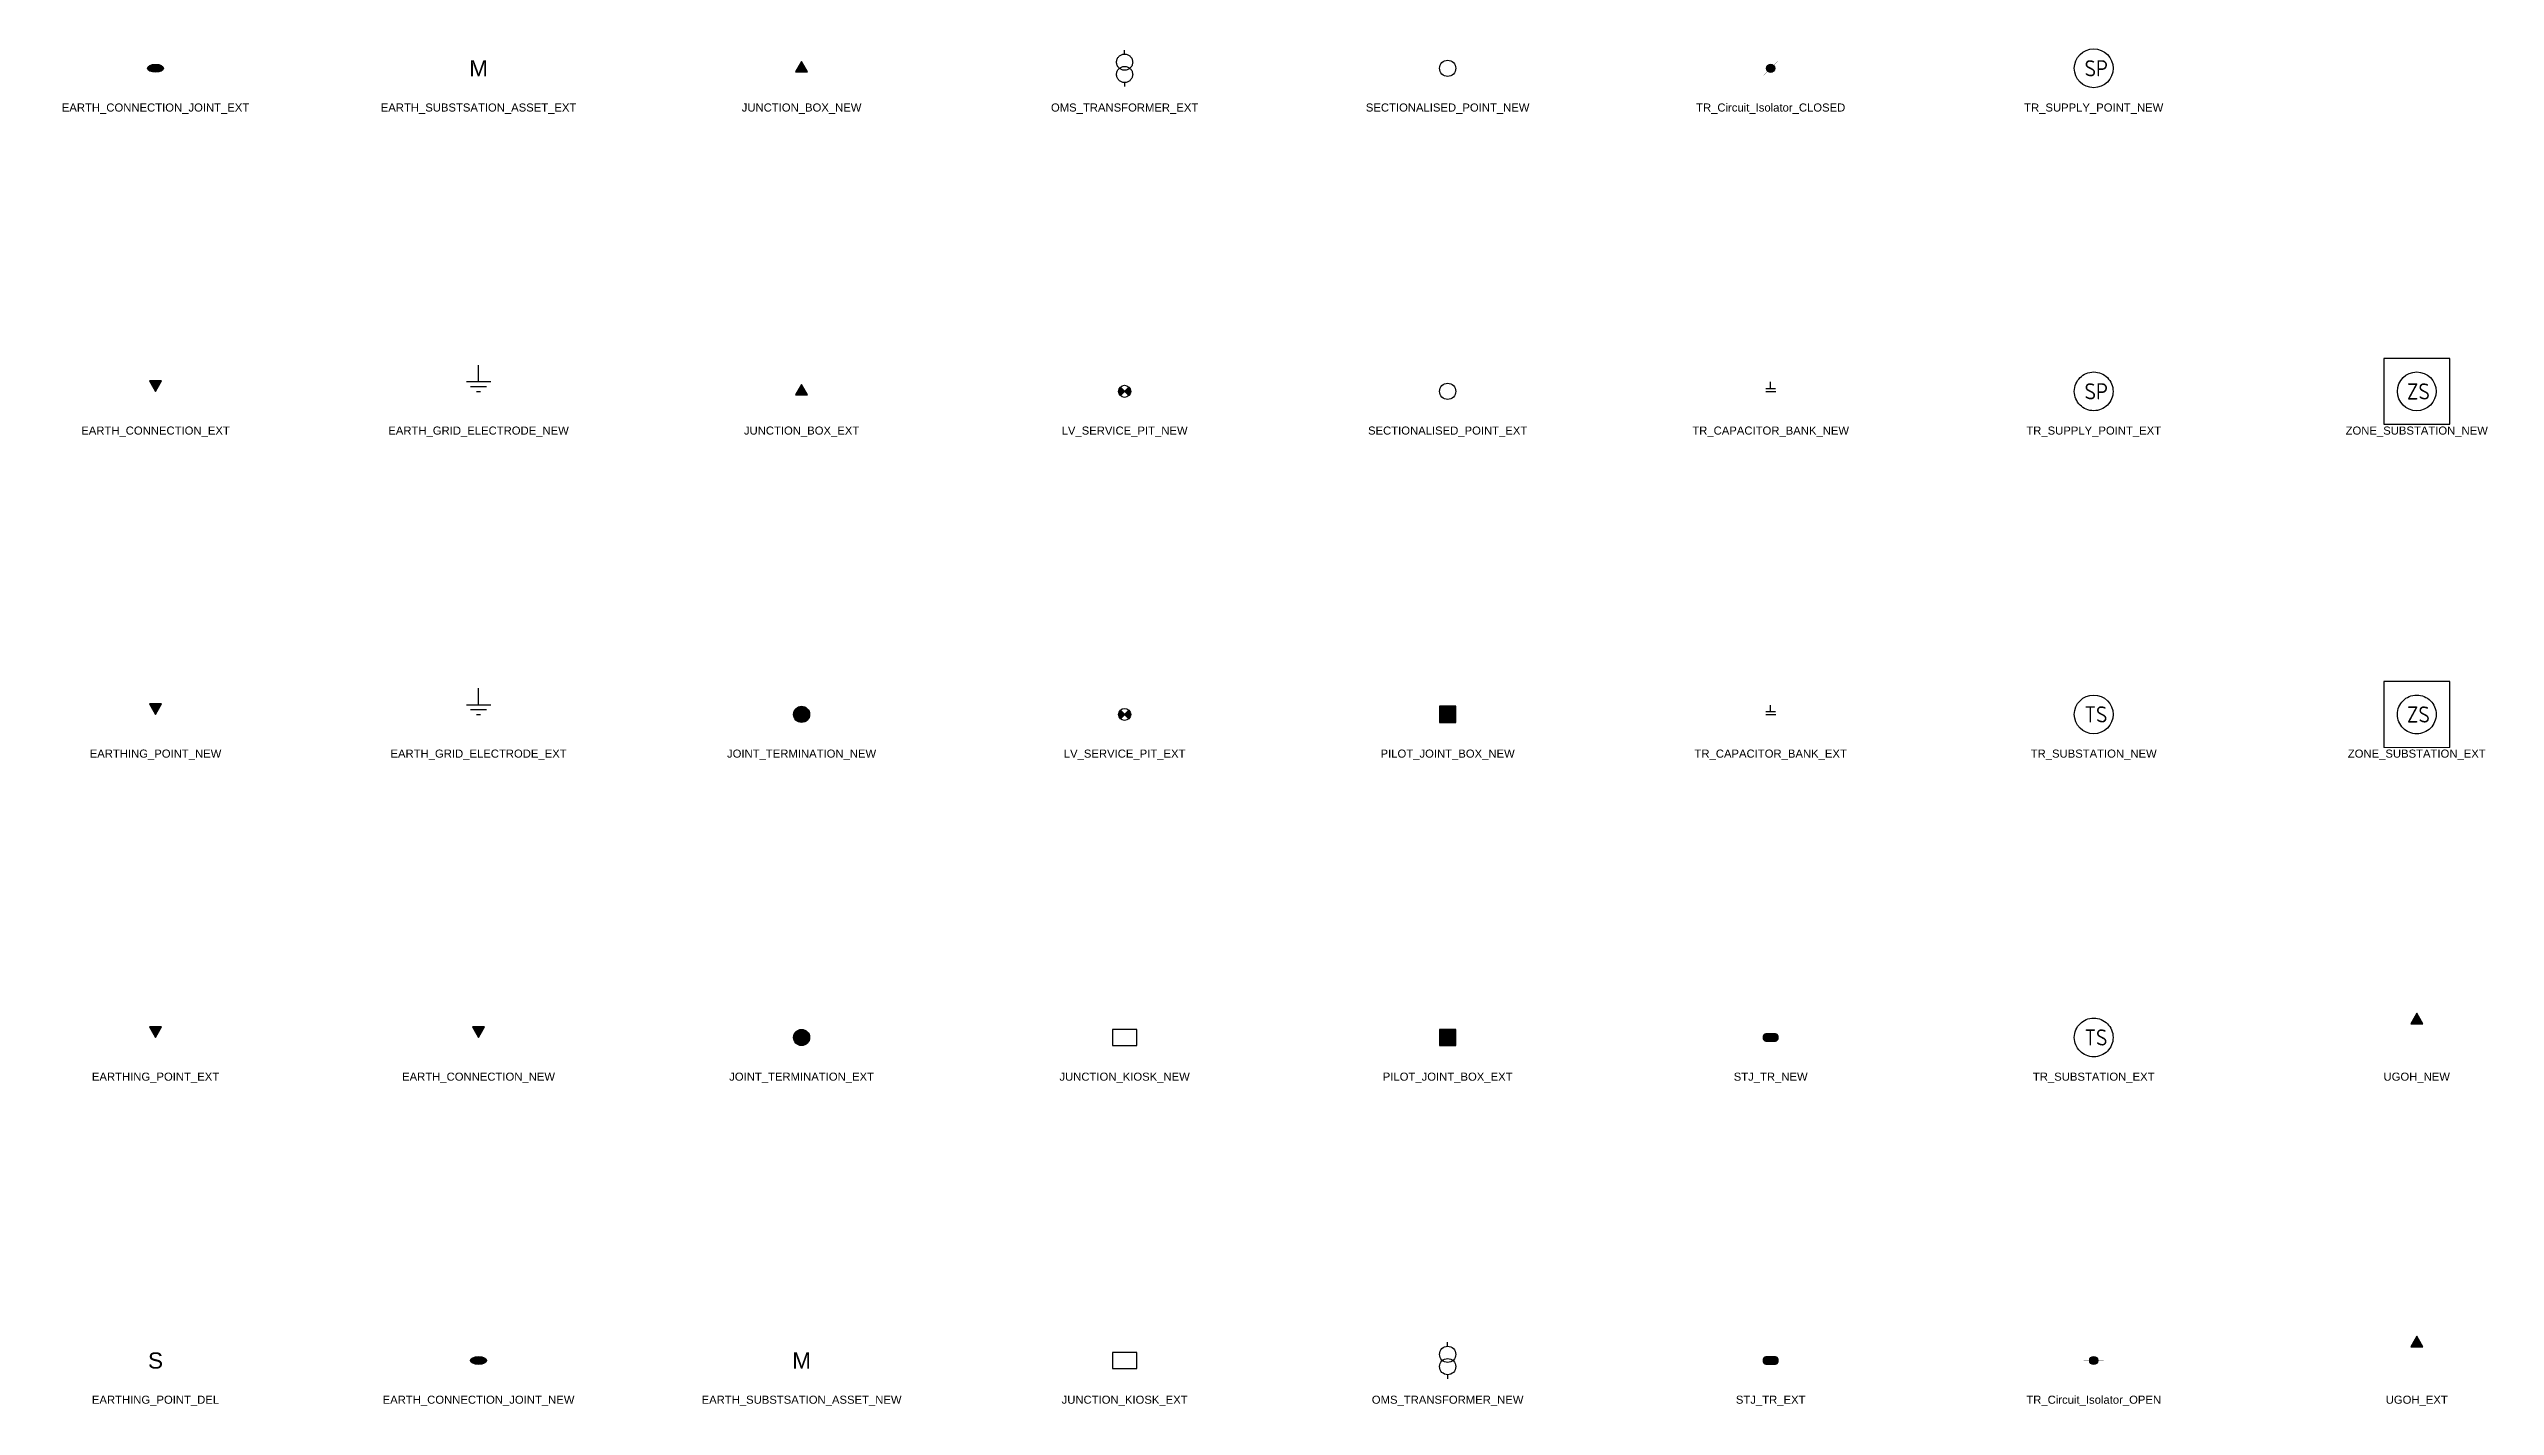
# Model space of a CAD drawing. Header units: metres. Extents: x -13 to 290, y -6 to 162.
import ezdxf
from ezdxf.enums import TextEntityAlignment as Align

# ---------------------------------------------------------------- set-up
doc = ezdxf.new("R2010")
doc.units = ezdxf.units.M
doc.linetypes.add('DASHEDX2', pattern=[38.1, 25.4, -12.7])
doc.layers.get('0').update_dxf_attribs({"color": 6})
doc.layers.add('Equip_TR_EXT', color=7, linetype='Continuous')
doc.layers.add('Equip_TR_NEW', color=2, linetype='Continuous')
doc.styles.add('ARIAL', font='ARIAL.TTF', dxfattribs={"height": 2})
doc.styles.add('COLUMN_LABEL', font='ARIAL.TTF', dxfattribs={"height": 2.5})
doc.styles.add('iecISOCP', font='isocp.shx')
doc.styles.get("Standard").update_dxf_attribs({"font": 'ARIAL.TTF'})
doc.styles.add('TOWER_LABEL', font='ARIAL.TTF', dxfattribs={"height": 2.5})

msp = doc.modelspace()

# ---------------------------------------------------------------- texts
at = {"insert": (0, -5), "char_height": 1, "width": 18, "attachment_point": 5, "bg_fill": 3, "box_fill_scale": 1.2, "bg_fill_color": 256, "bg_fill_transparency": 0}
msp.add_mtext('EARTHING_POINT_DEL', dxfattribs=at)
at = {"layer": 'Equip_TR_EXT', "char_height": 1, "attachment_point": 5, "bg_fill": 3, "box_fill_scale": 1.2, "bg_fill_color": 256, "bg_fill_transparency": 0}
for s, insert, width in [('EARTH_CONNECTION_JOINT_EXT', (0, 155), 26), ('EARTH_SUBSTSATION_ASSET_EXT', (40, 155), 27), ('OMS_TRANSFORMER_EXT', (120, 155), 19), ('EARTH_CONNECTION_EXT', (0, 115), 20), ('JUNCTION_BOX_EXT', (80, 115), 16), ('SECTIONALISED_POINT_EXT', (160, 115), 23), ('TR_SUPPLY_POINT_EXT', (240, 115), 19), ('EARTH_GRID_ELECTRODE_EXT', (40, 75), 24), ('LV_SERVICE_PIT_EXT', (120, 75), 18), ('TR_CAPACITOR_BANK_EXT', (200, 75), 21), ('EARTHING_POINT_EXT', (0, 35), 18), ('JOINT_TERMINATION_EXT', (80, 35), 21), ('PILOT_JOINT_BOX_EXT', (160, 35), 19), ('TR_SUBSTATION_EXT', (240, 35), 17), ('JUNCTION_KIOSK_EXT', (120, -5), 18), ('STJ_TR_EXT', (200, -5), 10), ('UGOH_EXT', (280, -5), 8)]:
    msp.add_mtext(s, dxfattribs=dict(at, insert=insert, width=width))
at = {"layer": 'Equip_TR_NEW', "char_height": 1, "attachment_point": 5, "bg_fill": 3, "box_fill_scale": 1.2, "bg_fill_color": 256, "bg_fill_transparency": 0}
for s, insert, width in [('JUNCTION_BOX_NEW', (80, 155), 16), ('SECTIONALISED_POINT_NEW', (160, 155), 23), ('TR_Circuit_Isolator_CLOSED', (200, 155), 26), ('TR_SUPPLY_POINT_NEW', (240, 155), 19), ('EARTH_GRID_ELECTRODE_NEW', (40, 115), 24), ('LV_SERVICE_PIT_NEW', (120, 115), 18), ('TR_CAPACITOR_BANK_NEW', (200, 115), 21), ('EARTHING_POINT_NEW', (0, 75), 18), ('JOINT_TERMINATION_NEW', (80, 75), 21), ('PILOT_JOINT_BOX_NEW', (160, 75), 19), ('TR_SUBSTATION_NEW', (240, 75), 17), ('EARTH_CONNECTION_NEW', (40, 35), 20), ('JUNCTION_KIOSK_NEW', (120, 35), 18), ('STJ_TR_NEW', (200, 35), 10), ('UGOH_NEW', (280, 35), 8), ('EARTH_CONNECTION_JOINT_NEW', (40, -5), 26), ('EARTH_SUBSTSATION_ASSET_NEW', (80, -5), 27), ('OMS_TRANSFORMER_NEW', (160, -5), 19), ('TR_Circuit_Isolator_OPEN', (240, -5), 24)]:
    msp.add_mtext(s, dxfattribs=dict(at, insert=insert, width=width))

# ---------------------------------------------------------------- blocks, each defined once
blk = doc.blocks.new('EARTHING_POINT_DEL')
at = {"style": 'ARIAL'}
blk.add_text('S', height=2, dxfattribs=at).set_placement((0, 0), align=Align.MIDDLE_CENTER)
for tag, flags, p in [('CONNECTION_TYPE', 9, (1.5, 0)), ('TYPE_DESCRIPTION', 9, (1.5, -0.2)), ('TYPE_INFORMATION', 9, (1.5, -0.4)), ('OWNED_BY', 9, (1.5, -1)), ('OPERATED_BY', 9, (1.5, -1.2)), ('ORIENTATION', 9, (1.5, -1.6)), ('STATE', 9, (1.5, -1.8)), ('Z', 1, (1.5, -2)), ('EARTH_TYPE', 9, (1.5, -0.6)), ('FEEDER_NUMBER', 9, (1.5, -0.8)), ('MAINTAINED_BY', 9, (1.5, -1.4))]:
    blk.add_attdef(tag, text='', height=0.2, dxfattribs=dict(flags=flags)).set_placement(p, align=Align.MIDDLE_LEFT)
blk = doc.blocks.new('EARTHING_POINT_EXT')
blk.add_hatch(color=256).paths.add_polyline_path([(-0.75, 1.3), (0, 0), (0.75, 1.3)])
blk.add_lwpolyline([(-0.75, 1.3), (0, 0), (0.75, 1.3)], close=True)
for tag, flags, p in [('CONNECTION_TYPE', 9, (1.5, 0)), ('TYPE_DESCRIPTION', 9, (1.5, -0.2)), ('TYPE_INFORMATION', 9, (1.5, -0.4)), ('OWNED_BY', 9, (1.5, -1)), ('OPERATED_BY', 9, (1.5, -1.2)), ('ORIENTATION', 9, (1.5, -1.6)), ('STATE', 9, (1.5, -1.8)), ('Z', 1, (1.5, -2)), ('EARTH_TYPE', 9, (1.5, -0.6)), ('FEEDER_NUMBER', 9, (1.5, -0.8)), ('MAINTAINED_BY', 9, (1.5, -1.4))]:
    blk.add_attdef(tag, text='', height=0.2, dxfattribs=dict(flags=flags)).set_placement(p, align=Align.MIDDLE_LEFT)
blk = doc.blocks.new('EARTHING_POINT_NEW')
blk.add_hatch(color=256).paths.add_polyline_path([(-0.75, 1.3), (0, 0), (0.75, 1.3)])
blk.add_lwpolyline([(-0.75, 1.3), (0, 0), (0.75, 1.3)], close=True)
for tag, flags, p in [('CONNECTION_TYPE', 9, (1.5, 0)), ('TYPE_DESCRIPTION', 9, (1.5, -0.2)), ('TYPE_INFORMATION', 9, (1.5, -0.4)), ('OWNED_BY', 9, (1.5, -1)), ('OPERATED_BY', 9, (1.5, -1.2)), ('ORIENTATION', 9, (1.5, -1.6)), ('STATE', 9, (1.5, -1.8)), ('Z', 1, (1.5, -2)), ('EARTH_TYPE', 9, (1.5, -0.6)), ('FEEDER_NUMBER', 9, (1.5, -0.8)), ('MAINTAINED_BY', 9, (1.5, -1.4))]:
    blk.add_attdef(tag, text='', height=0.2, dxfattribs=dict(flags=flags)).set_placement(p, align=Align.MIDDLE_LEFT)
blk = doc.blocks.new('EARTH_CONNECTION_EXT')
blk.add_hatch(color=256).paths.add_polyline_path([(-0.75, 1.3), (0, 0), (0.75, 1.3)])
blk.add_lwpolyline([(-0.75, 1.3), (0, 0), (0.75, 1.3)], close=True)
for tag, flags, p in [('CONNECTION_TYPE', 9, (1.5, 0)), ('OWNED_BY', 9, (1.5, -0.4)), ('OPERATED_BY', 9, (1.5, -0.6)), ('ORIENTATION', 9, (1.5, -1)), ('STATE', 9, (1.5, -1.2)), ('Z', 1, (1.5, -1.6)), ('FEEDER_NUMBER', 9, (1.5, -0.2)), ('MAINTAINED_BY', 9, (1.5, -0.8)), ('EARTH_TYPE', 9, (1.5, -1.4))]:
    blk.add_attdef(tag, text='', height=0.2, dxfattribs=dict(flags=flags)).set_placement(p, align=Align.MIDDLE_LEFT)
blk = doc.blocks.new('EARTH_CONNECTION_JOINT_EXT')
h = blk.add_hatch(color=256)
edge = h.paths.add_edge_path()
edge.add_ellipse((0, 0), major_axis=(-1, 0), ratio=0.491967, start_angle=0, end_angle=360)
blk.add_ellipse((0, 0), major_axis=(-1, 0), ratio=0.491967)
for tag, flags, p in [('CONNECTION_TYPE', 9, (1.5, 0)), ('OWNED_BY', 9, (1.5, -0.4)), ('OPERATED_BY', 9, (1.5, -0.6)), ('ORIENTATION', 9, (1.5, -1)), ('STATE', 9, (1.5, -1.2)), ('Z', 1, (1.5, -1.6)), ('FEEDER_NUMBER', 9, (1.5, -0.2)), ('MAINTAINED_BY', 9, (1.5, -0.8)), ('EARTH_TYPE', 9, (1.5, -1.4))]:
    blk.add_attdef(tag, text='', height=0.2, dxfattribs=dict(flags=flags)).set_placement(p, align=Align.MIDDLE_LEFT)
blk = doc.blocks.new('EARTH_CONNECTION_JOINT_NEW')
h = blk.add_hatch(color=256)
edge = h.paths.add_edge_path()
edge.add_ellipse((0, 0), major_axis=(-1, 0), ratio=0.491967, start_angle=0, end_angle=360)
blk.add_ellipse((0, 0), major_axis=(-1, 0), ratio=0.491967)
at = {"flags": 9}
for tag, p in [('ORIENTATION', (0.93, 0.83)), ('CONNECTION_TYPE', (0.93, 0.39)), ('OWNED_BY', (0.93, -0.03)), ('EARTH_TYPE', (0.93, 0.6)), ('FEEDER_NUMBER', (0.93, 0.17)), ('OPERATED_BY', (0.93, -0.23)), ('STATE', (0.93, -0.63)), ('MAINTAINED_BY', (0.93, -0.43))]:
    blk.add_attdef(tag, text='', height=0.2, dxfattribs=at).set_placement(p, align=Align.MIDDLE_LEFT)
at = {"flags": 1}
blk.add_attdef('Z', (0.94, -0.94), '', height=0.2, dxfattribs=at)
blk = doc.blocks.new('EARTH_CONNECTION_NEW')
blk.add_hatch(color=256).paths.add_polyline_path([(-0.75, 1.3), (0, 0), (0.75, 1.3)])
blk.add_lwpolyline([(-0.75, 1.3), (0, 0), (0.75, 1.3)], close=True)
at = {"flags": 9}
for tag, p in [('ORIENTATION', (0.93, 0.83)), ('CONNECTION_TYPE', (0.93, 0.39)), ('OWNED_BY', (0.93, -0.03)), ('EARTH_TYPE', (0.93, 0.6)), ('FEEDER_NUMBER', (0.93, 0.17)), ('OPERATED_BY', (0.93, -0.23)), ('STATE', (0.93, -0.63)), ('MAINTAINED_BY', (0.93, -0.43))]:
    blk.add_attdef(tag, text='', height=0.2, dxfattribs=at).set_placement(p, align=Align.MIDDLE_LEFT)
at = {"flags": 1}
blk.add_attdef('Z', (0.93, -0.95), '', height=0.2, dxfattribs=at)
blk = doc.blocks.new('EARTH_GRID_ELECTRODE_EXT')
for p, q in [((0, 1.2), (0, 3.24)), ((-1.5, 1.2), (1.5, 1.2)), ((-1, 0.6), (1, 0.6)), ((-0.25, 0), (0.25, 0))]:
    blk.add_line(p, q)
for tag, flags, p in [('CONNECTION_TYPE', 9, (1.5, 0)), ('OWNED_BY', 9, (1.5, -0.4)), ('OPERATED_BY', 9, (1.5, -0.6)), ('ORIENTATION', 9, (1.5, -1)), ('STATE', 9, (1.5, -1.2)), ('Z', 1, (1.5, -1.6)), ('FEEDER_NUMBER', 9, (1.5, -0.2)), ('MAINTAINED_BY', 9, (1.5, -0.8)), ('EARTH_TYPE', 9, (1.5, -1.4))]:
    blk.add_attdef(tag, text='', height=0.2, dxfattribs=dict(flags=flags)).set_placement(p, align=Align.MIDDLE_LEFT)
blk = doc.blocks.new('EARTH_GRID_ELECTRODE_NEW')
for p, q in [((0, 1.2), (0, 3.24)), ((-1.5, 1.2), (1.5, 1.2)), ((-1, 0.6), (1, 0.6)), ((-0.25, 0), (0.25, 0))]:
    blk.add_line(p, q)
at = {"flags": 9}
for tag, p in [('ORIENTATION', (0.93, 0.83)), ('CONNECTION_TYPE', (0.93, 0.39)), ('OWNED_BY', (0.93, -0.03)), ('EARTH_TYPE', (0.93, 0.6)), ('FEEDER_NUMBER', (0.93, 0.17)), ('OPERATED_BY', (0.93, -0.23)), ('STATE', (0.93, -0.63)), ('MAINTAINED_BY', (0.93, -0.43))]:
    blk.add_attdef(tag, text='', height=0.2, dxfattribs=at).set_placement(p, align=Align.MIDDLE_LEFT)
at = {"flags": 1}
blk.add_attdef('Z', (0.93, -0.94), '', height=0.2, dxfattribs=at)
blk = doc.blocks.new('EARTH_SUBSTSATION_ASSET_EXT')
at = {"style": 'ARIAL'}
blk.add_text('M', height=2, dxfattribs=at).set_placement((0, 0), align=Align.MIDDLE_CENTER)
for tag, flags, p in [('CONNECTION_TYPE', 9, (1.5, 0)), ('OWNED_BY', 9, (1.5, -0.4)), ('OPERATED_BY', 9, (1.5, -0.6)), ('ORIENTATION', 9, (1.5, -1)), ('STATE', 9, (1.5, -1.2)), ('Z', 1, (1.5, -1.6)), ('FEEDER_NUMBER', 9, (1.5, -0.2)), ('MAINTAINED_BY', 9, (1.5, -0.8)), ('EARTH_TYPE', 9, (1.5, -1.4))]:
    blk.add_attdef(tag, text='', height=0.2, dxfattribs=dict(flags=flags)).set_placement(p, align=Align.MIDDLE_LEFT)
blk = doc.blocks.new('EARTH_SUBSTSATION_ASSET_NEW')
at = {"style": 'ARIAL'}
blk.add_text('M', height=2, dxfattribs=at).set_placement((0, 0), align=Align.MIDDLE_CENTER)
at = {"flags": 1}
blk.add_attdef('Z', (0, 0), '', height=0.2, dxfattribs=at)
at = {"flags": 9}
for tag, p in [('ORIENTATION', (0.93, 0.83)), ('CONNECTION_TYPE', (0.93, 0.39)), ('OWNED_BY', (0.93, -0.03)), ('EARTH_TYPE', (0.93, 0.6)), ('FEEDER_NUMBER', (0.93, 0.17)), ('OPERATED_BY', (0.93, -0.23)), ('STATE', (0.93, -0.63)), ('MAINTAINED_BY', (0.93, -0.43))]:
    blk.add_attdef(tag, text='', height=0.2, dxfattribs=at).set_placement(p, align=Align.MIDDLE_LEFT)
blk = doc.blocks.new('JOINT_TERMINATION_EXT')
h = blk.add_hatch(color=256)
edge = h.paths.add_edge_path()
edge.add_arc((0, 0), 1, 0, 360)
blk.add_circle((0, 0), 1)
for tag, flags, p in [('CONNECTION_TYPE', 9, (1.5, 0)), ('TYPE_DESCRIPTION', 9, (1.5, -0.2)), ('TYPE_INFORMATION', 9, (1.5, -0.4)), ('OWNED_BY', 9, (1.5, -0.8)), ('OPERATED_BY', 9, (1.5, -1)), ('ORIENTATION', 9, (1.5, -1.4)), ('STATE', 9, (1.5, -1.6)), ('Z', 1, (1.5, -1.8)), ('FEEDER_NUMBER', 9, (1.5, -0.6)), ('MAINTAINED_BY', 9, (1.5, -1.2))]:
    blk.add_attdef(tag, text='', height=0.2, dxfattribs=dict(flags=flags)).set_placement(p, align=Align.MIDDLE_LEFT)
blk = doc.blocks.new('JOINT_TERMINATION_NEW')
h = blk.add_hatch(color=256)
edge = h.paths.add_edge_path()
edge.add_arc((0, 0), 1, 0, 360)
blk.add_circle((0, 0), 1)
at = {"flags": 9}
for tag, p in [('TYPE_DESCRIPTION', (0.93, 0.68)), ('TYPE_INFORMATION', (0.93, 0.46)), ('CONNECTION_TYPE', (0.93, 0.88)), ('OWNED_BY', (0.93, 0.07)), ('FEEDER_NUMBER', (0.93, 0.27)), ('OPERATED_BY', (0.93, -0.13)), ('ORIENTATION', (0.93, -0.56)), ('STATE', (0.93, -0.77)), ('MAINTAINED_BY', (0.93, -0.33))]:
    blk.add_attdef(tag, text='', height=0.2, dxfattribs=at).set_placement(p, align=Align.MIDDLE_LEFT)
at = {"flags": 1}
blk.add_attdef('Z', (0.96, -1.08), '', height=0.2, dxfattribs=at)
blk = doc.blocks.new('JUNCTION_BOX_EXT')
blk.add_hatch(color=256).paths.add_polyline_path([(0.75, -0.45), (0, 0.85), (-0.75, -0.45)])
blk.add_lwpolyline([(0.75, -0.45), (0, 0.85), (-0.75, -0.45)], close=True)
for tag, flags, p in [('CONNECTION_TYPE', 9, (1.5, 0)), ('TYPE_DESCRIPTION', 9, (1.5, -0.2)), ('TYPE_INFORMATION', 9, (1.5, -0.4)), ('OWNED_BY', 9, (1.5, -0.8)), ('OPERATED_BY', 9, (1.5, -1)), ('ORIENTATION', 9, (1.5, -1.4)), ('STATE', 9, (1.5, -1.6)), ('Z', 1, (1.5, -1.8)), ('FEEDER_NUMBER', 9, (1.5, -0.6)), ('MAINTAINED_BY', 9, (1.5, -1.2))]:
    blk.add_attdef(tag, text='', height=0.2, dxfattribs=dict(flags=flags)).set_placement(p, align=Align.MIDDLE_LEFT)
blk = doc.blocks.new('JUNCTION_BOX_NEW')
blk.add_hatch(color=256).paths.add_polyline_path([(0.75, -0.45), (0, 0.85), (-0.75, -0.45)])
blk.add_lwpolyline([(0.75, -0.45), (0, 0.85), (-0.75, -0.45)], close=True)
at = {"flags": 9}
for tag, p in [('TYPE_DESCRIPTION', (0.93, 0.68)), ('TYPE_INFORMATION', (0.93, 0.46)), ('CONNECTION_TYPE', (0.93, 0.88)), ('OWNED_BY', (0.93, 0.07)), ('FEEDER_NUMBER', (0.93, 0.27)), ('OPERATED_BY', (0.93, -0.13)), ('ORIENTATION', (0.93, -0.56)), ('STATE', (0.93, -0.77)), ('MAINTAINED_BY', (0.93, -0.33))]:
    blk.add_attdef(tag, text='', height=0.2, dxfattribs=at).set_placement(p, align=Align.MIDDLE_LEFT)
at = {"flags": 1}
blk.add_attdef('Z', (0.93, -1.09), '', height=0.2, dxfattribs=at)
blk = doc.blocks.new('JUNCTION_KIOSK_EXT')
blk.add_lwpolyline([(-1.5, -1), (1.5, -1), (1.5, 1), (-1.5, 1)], close=True)
for tag, flags, p in [('CONNECTION_TYPE', 9, (1.5, 0)), ('TYPE_DESCRIPTION', 9, (1.5, -0.2)), ('TYPE_INFORMATION', 9, (1.5, -0.4)), ('OWNED_BY', 9, (1.5, -0.8)), ('OPERATED_BY', 9, (1.5, -1)), ('ORIENTATION', 9, (1.5, -1.4)), ('STATE', 9, (1.5, -1.6)), ('Z', 1, (1.5, -1.8)), ('FEEDER_NUMBER', 9, (1.5, -0.6)), ('MAINTAINED_BY', 9, (1.5, -1.2))]:
    blk.add_attdef(tag, text='', height=0.2, dxfattribs=dict(flags=flags)).set_placement(p, align=Align.MIDDLE_LEFT)
blk = doc.blocks.new('JUNCTION_KIOSK_NEW')
blk.add_lwpolyline([(-1.5, -1), (1.5, -1), (1.5, 1), (-1.5, 1)], close=True)
at = {"flags": 9}
for tag, p in [('TYPE_DESCRIPTION', (0.93, 0.68)), ('TYPE_INFORMATION', (0.93, 0.46)), ('CONNECTION_TYPE', (0.93, 0.88)), ('OWNED_BY', (0.93, 0.07)), ('FEEDER_NUMBER', (0.93, 0.27)), ('OPERATED_BY', (0.93, -0.13)), ('ORIENTATION', (0.93, -0.56)), ('STATE', (0.93, -0.77)), ('MAINTAINED_BY', (0.93, -0.33))]:
    blk.add_attdef(tag, text='', height=0.2, dxfattribs=at).set_placement(p, align=Align.MIDDLE_LEFT)
at = {"flags": 1}
blk.add_attdef('Z', (0.93, -1.07), '', height=0.2, dxfattribs=at)
blk = doc.blocks.new('LV_SERVICE_PIT_EXT')
h = blk.add_hatch(color=256)
h.paths.add_polyline_path([(0.53, -0.53, 0.198912), (0.75, 0, 0.198912), (0.53, 0.53), (0, 0)])
h.paths.add_polyline_path([(0, 0), (-0.53, 0.53, 0.198912), (-0.75, 0, 0.198912), (-0.53, -0.53)])
for p, q in [((-0.53, -0.53), (0.53, 0.53)), ((-0.53, 0.53), (0.53, -0.53))]:
    blk.add_line(p, q)
blk.add_circle((0, 0), 0.75)
for tag, p, flags in [('Z', (0, 0), 1), ('TYPE', (0, -1.87), 9)]:
    blk.add_attdef(tag, p, '', height=0.2, dxfattribs=dict(flags=flags))
for tag, flags, p in [('ASSET_NUMBER', 8, (0, -0.71)), ('STATE', 9, (0, -0.13)), ('OWNED_BY', 9, (0, -1.16)), ('OPERATED_BY', 9, (0, -1.36)), ('USAGE', 9, (0, -0.33)), ('EQUIPMENT_NUMBER', 9, (0, -0.95)), ('MAINTAINED_BY', 9, (0, -1.58))]:
    blk.add_attdef(tag, text='', height=0.2, dxfattribs=dict(flags=flags)).set_placement(p, align=Align.MIDDLE_LEFT)
at = {"style": 'TOWER_LABEL', "flags": 9}
blk.add_attdef('STREET_CODE', text='', height=0.2, dxfattribs=at).set_placement((0, -0.53), align=Align.MIDDLE_LEFT)
blk = doc.blocks.new('LV_SERVICE_PIT_NEW')
h = blk.add_hatch(color=256)
h.paths.add_polyline_path([(0.53, -0.53, 0.198912), (0.75, 0, 0.198912), (0.53, 0.53), (0, 0)])
h.paths.add_polyline_path([(0, 0), (-0.53, 0.53, 0.198912), (-0.75, 0, 0.198912), (-0.53, -0.53)])
for p, q in [((-0.53, -0.53), (0.53, 0.53)), ((-0.53, 0.53), (0.53, -0.53))]:
    blk.add_line(p, q)
blk.add_circle((0, 0), 0.75)
for tag, flags, p in [('STATE', 9, (1.5, 0)), ('ASSET_NUMBER', 9, (1.5, -0.6)), ('STREET_CODE', 9, (1.5, -0.4)), ('OWNED_BY', 9, (1.5, -1)), ('OPERATED_BY', 9, (1.5, -1.2)), ('TYPE', 9, (1.5, -1.6)), ('Z', 1, (1.5, -1.8)), ('USAGE', 9, (1.5, -0.2)), ('EQUIPMENT_NUMBER', 9, (1.5, -0.8)), ('MAINTAINED_BY', 9, (1.5, -1.4))]:
    blk.add_attdef(tag, text='', height=0.2, dxfattribs=dict(flags=flags)).set_placement(p, align=Align.MIDDLE_LEFT)
blk = doc.blocks.new('OMS_TRANSFORMER_EXT')
for p, q in [((0, 1.76), (0, 2.26)), ((0, -1.76), (0, -2.26))]:
    blk.add_line(p, q)
at = {"linetype": 'DASHEDX2'}
for centre in [(0, 0.76), (0, -0.76)]:
    blk.add_circle(centre, 1, dxfattribs=at)
for tag, flags, p in [('STATE', 9, (1.5, 0)), ('ASSET_NUMBER', 9, (1.5, -0.6)), ('STREET_CODE', 9, (1.5, -0.4)), ('OWNED_BY', 9, (1.5, -0.8)), ('OPERATED_BY', 9, (1.5, -1)), ('ORIENTATION', 9, (1.5, -1.4)), ('OPERATING_VOLTAGE', 9, (1.5, -1.6)), ('CONSTRUCTED_VOLTAGE', 9, (1.5, -1.8)), ('TRANSFORMER_TYPE', 9, (1.5, -2.2)), ('SECONDARY_VOLTAGE', 9, (1.5, -2.4)), ('Z', 1, (1.5, -2.6)), ('USAGE', 9, (1.5, -0.2)), ('MAINTAINED_BY', 9, (1.5, -1.2)), ('NO_PHASES', 9, (1.5, -2))]:
    blk.add_attdef(tag, text='', height=0.2, dxfattribs=dict(flags=flags)).set_placement(p, align=Align.MIDDLE_LEFT)
blk = doc.blocks.new('OMS_TRANSFORMER_NEW')
for p, q in [((0, 1.76), (0, 2.26)), ((0, -1.76), (0, -2.26))]:
    blk.add_line(p, q)
for centre in [(0, 0.76), (0, -0.76)]:
    blk.add_circle(centre, 1)
for tag, flags, p in [('STATE', 9, (1.5, 0)), ('ASSET_NUMBER', 9, (1.5, -0.6)), ('STREET_CODE', 9, (1.5, -0.4)), ('OWNED_BY', 9, (1.5, -0.8)), ('OPERATED_BY', 9, (1.5, -1)), ('ORIENTATION', 9, (1.5, -1.4)), ('OPERATING_VOLTAGE', 9, (1.5, -1.6)), ('CONSTRUCTED_VOLTAGE', 9, (1.5, -1.8)), ('TRANSFORMER_TYPE', 9, (1.5, -2.2)), ('SECONDARY_VOLTAGE', 9, (1.5, -2.4)), ('Z', 1, (1.5, -2.6)), ('USAGE', 9, (1.5, -0.2)), ('MAINTAINED_BY', 9, (1.5, -1.2)), ('NO_PHASES', 9, (1.5, -2))]:
    blk.add_attdef(tag, text='', height=0.2, dxfattribs=dict(flags=flags)).set_placement(p, align=Align.MIDDLE_LEFT)
blk = doc.blocks.new('PILOT_JOINT_BOX_EXT')
blk.add_hatch(color=256).paths.add_polyline_path([(-1, -1), (1, -1), (1, 1), (-1, 1)])
blk.add_lwpolyline([(-1, -1), (1, -1), (1, 1), (-1, 1)], close=True)
for tag, flags, p in [('CONNECTION_TYPE', 9, (1.5, 0)), ('TYPE_DESCRIPTION', 9, (1.5, -0.2)), ('TYPE_INFORMATION', 9, (1.5, -0.4)), ('OWNED_BY', 9, (1.5, -0.8)), ('OPERATED_BY', 9, (1.5, -1)), ('ORIENTATION', 9, (1.5, -1.4)), ('STATE', 9, (1.5, -1.6)), ('Z', 1, (1.5, -1.8)), ('FEEDER_NUMBER', 9, (1.5, -0.6)), ('MAINTAINED_BY', 9, (1.5, -1.2))]:
    blk.add_attdef(tag, text='', height=0.2, dxfattribs=dict(flags=flags)).set_placement(p, align=Align.MIDDLE_LEFT)
blk = doc.blocks.new('PILOT_JOINT_BOX_NEW')
blk.add_hatch(color=256).paths.add_polyline_path([(-1, -1), (1, -1), (1, 1), (-1, 1)])
blk.add_lwpolyline([(-1, -1), (1, -1), (1, 1), (-1, 1)], close=True)
at = {"flags": 9}
for tag, p in [('TYPE_DESCRIPTION', (0.93, 0.68)), ('TYPE_INFORMATION', (0.93, 0.46)), ('CONNECTION_TYPE', (0.93, 0.88)), ('OWNED_BY', (0.93, 0.07)), ('FEEDER_NUMBER', (0.93, 0.27)), ('OPERATED_BY', (0.93, -0.13)), ('ORIENTATION', (0.93, -0.56)), ('STATE', (0.93, -0.77)), ('MAINTAINED_BY', (0.93, -0.33))]:
    blk.add_attdef(tag, text='', height=0.2, dxfattribs=at).set_placement(p, align=Align.MIDDLE_LEFT)
at = {"flags": 1}
blk.add_attdef('Z', (0.93, -1.08), '', height=0.2, dxfattribs=at)
blk = doc.blocks.new('SECTIONALISED_POINT_EXT')
blk.add_circle((0, 0), 1)
for tag, flags, p in [('CONNECTION_TYPE', 9, (1.5, 0)), ('TYPE_DESCRIPTION', 9, (1.5, -0.2)), ('TYPE_INFORMATION', 9, (1.5, -0.4)), ('OWNED_BY', 9, (1.5, -0.8)), ('OPERATED_BY', 9, (1.5, -1)), ('ORIENTATION', 9, (1.5, -1.4)), ('STATE', 9, (1.5, -1.6)), ('Z', 1, (1.5, -1.8)), ('FEEDER_NUMBER', 9, (1.5, -0.6)), ('MAINTAINED_BY', 9, (1.5, -1.2))]:
    blk.add_attdef(tag, text='', height=0.2, dxfattribs=dict(flags=flags)).set_placement(p, align=Align.MIDDLE_LEFT)
blk = doc.blocks.new('SECTIONALISED_POINT_NEW')
blk.add_circle((0, 0), 1)
at = {"flags": 9}
for tag, p in [('TYPE_DESCRIPTION', (0.93, 0.68)), ('TYPE_INFORMATION', (0.93, 0.46)), ('CONNECTION_TYPE', (0.93, 0.88)), ('OWNED_BY', (0.93, 0.07)), ('FEEDER_NUMBER', (0.93, 0.27)), ('OPERATED_BY', (0.93, -0.13)), ('ORIENTATION', (0.93, -0.56)), ('STATE', (0.93, -0.77)), ('MAINTAINED_BY', (0.93, -0.33))]:
    blk.add_attdef(tag, text='', height=0.2, dxfattribs=at).set_placement(p, align=Align.MIDDLE_LEFT)
at = {"flags": 1}
blk.add_attdef('Z', (0.94, -1.07), '', height=0.2, dxfattribs=at)
blk = doc.blocks.new('STJ_TR_EXT')
h = blk.add_hatch(color=256)
edge = h.paths.add_edge_path()
edge.add_ellipse((-0.59, 0.13), major_axis=(0.226, 0.226), ratio=1, start_angle=45, end_angle=135)
edge.add_line((-0.91, 0.13), (-0.91, -0.13))
edge.add_ellipse((-0.59, -0.13), major_axis=(0.226, 0.226), ratio=1, start_angle=135, end_angle=225)
edge.add_line((-0.59, -0.45), (0.59, -0.45))
edge.add_ellipse((0.59, -0.13), major_axis=(-0.226, 0.226), ratio=1, start_angle=135, end_angle=225)
edge.add_line((0.91, -0.13), (0.91, 0.13))
edge.add_ellipse((0.59, 0.13), major_axis=(-0.226, 0.226), ratio=1, start_angle=225, end_angle=315)
edge.add_line((0.59, 0.45), (-0.59, 0.45))
blk.add_lwpolyline([(-0.91, 0.13), (-0.91, -0.13, 0.414214), (-0.59, -0.45), (0.59, -0.45, 0.414214), (0.91, -0.13), (0.91, 0.13, 0.414214), (0.59, 0.45), (-0.59, 0.45, 0.414214)], format="xyb", close=True)
for tag, flags, p in [('CONNECTOR_TYPE', 9, (1.5, 0)), ('CONSTRUCTED_VOLTAGE', 9, (1.5, -0.2)), ('OPERATING_VOLTAGE', 9, (1.5, -0.6)), ('ORIENTATION', 9, (1.5, -0.8)), ('OWNED_BY', 9, (1.5, -1)), ('STATE', 9, (1.5, -1.2)), ('Z', 1, (1.5, -2.2)), ('NO_PHASES', 9, (1.5, -0.4)), ('USAGE', 9, (1.5, -1.4)), ('LEGEND', 9, (1.5, -1.6)), ('NOTES', 9, (1.5, -1.8)), ('MAINTAINED_BY', 9, (1.5, -2))]:
    blk.add_attdef(tag, text='', height=0.2, dxfattribs=dict(flags=flags)).set_placement(p, align=Align.MIDDLE_LEFT)
blk = doc.blocks.new('STJ_TR_NEW')
h = blk.add_hatch(color=256)
h.dxf.hatch_style = 1
edge = h.paths.add_edge_path()
edge.add_line((-0.91, 0.13), (-0.91, -0.13))
edge.add_arc((-0.59, -0.13), 0.32, 180, 270)
edge.add_line((-0.59, -0.45), (0.59, -0.45))
edge.add_arc((0.59, -0.13), 0.32, 270, 360)
edge.add_line((0.91, -0.13), (0.91, 0.13))
edge.add_arc((0.59, 0.13), 0.32, 360, 450)
edge.add_line((0.59, 0.45), (-0.59, 0.45))
edge.add_arc((-0.59, 0.13), 0.32, 90, 180)
blk.add_lwpolyline([(-0.91, 0.13), (-0.91, -0.13, 0.414214), (-0.59, -0.45), (0.59, -0.45, 0.414214), (0.91, -0.13), (0.91, 0.13, 0.414214), (0.59, 0.45), (-0.59, 0.45, 0.414214)], format="xyb", close=True)
for tag, flags, p in [('CONNECTOR_TYPE', 9, (1.5, 0)), ('CONSTRUCTED_VOLTAGE', 9, (1.5, -0.2)), ('OPERATING_VOLTAGE', 9, (1.5, -0.6)), ('ORIENTATION', 9, (1.5, -0.8)), ('OWNED_BY', 9, (1.5, -1)), ('STATE', 9, (1.5, -1.2)), ('Z', 1, (1.5, -2.2)), ('NO_PHASES', 9, (1.5, -0.4)), ('USAGE', 9, (1.5, -1.4)), ('LEGEND', 9, (1.5, -1.6)), ('NOTES', 9, (1.5, -1.8)), ('MAINTAINED_BY', 9, (1.5, -2))]:
    blk.add_attdef(tag, text='', height=0.2, dxfattribs=dict(flags=flags)).set_placement(p, align=Align.MIDDLE_LEFT)
blk = doc.blocks.new('TR_CAPACITOR_BANK_EXT')
for p, q in [((-0.62, 0.36), (0.58, 0.36)), ((-0.62, 0), (0.62, 0)), ((-0.02, 0.36), (-0.02, 1.16))]:
    blk.add_line(p, q)
for tag, height, flags, p in [('ASSET_NUM', 2.5, 8, (2, 2)), ('STATE', 0.2, 9, (1.5, 0)), ('STRUCTURED_PLANT_NUMBER', 0.2, 9, (1.5, -0.4)), ('STREET_CODE', 0.2, 9, (1.5, -0.8)), ('OWNED_BY', 0.2, 9, (1.5, -1.2)), ('OPERATED_BY', 0.2, 9, (1.5, -1.4)), ('ORIENTATION', 0.2, 9, (1.5, -1.8)), ('OPERATING_VOLTAGE', 0.2, 9, (1.5, -2)), ('CONSTRUCTED_VOLTAGE', 0.2, 9, (1.5, -2.2)), ('BANK_NUMBER', 0.2, 9, (1.5, -0.2)), ('USAGE', 0.2, 9, (1.5, -0.6)), ('LOCATION', 0.2, 9, (1.5, -1)), ('MAINTAINED_BY', 0.2, 9, (1.5, -1.6)), ('FEEDER_NUMBER', 0.2, 9, (1.5, -2.4)), ('FEEDER_NUMBER2', 0.2, 9, (1.5, -2.6)), ('NO_PHASES', 0.2, 9, (1.5, -2.8)), ('PHASE', 0.2, 9, (1.5, -3)), ('ACTUAL_STATUS', 0.2, 9, (1.5, -3.2)), ('Z', 0.2, 1, (1.5, -3.4))]:
    blk.add_attdef(tag, text='', height=height, dxfattribs=dict(flags=flags)).set_placement(p, align=Align.MIDDLE_LEFT)
blk = doc.blocks.new('TR_CAPACITOR_BANK_NEW')
for p, q in [((-0.62, 0.36), (0.58, 0.36)), ((-0.62, 0), (0.62, 0)), ((-0.02, 0.36), (-0.02, 1.16))]:
    blk.add_line(p, q)
for tag, height, flags, p in [('ASSET_NUM', 2.5, 8, (2, 2)), ('STATE', 0.2, 9, (1.5, 0)), ('STRUCTURED_PLANT_NUMBER', 0.2, 9, (1.5, -0.4)), ('STREET_CODE', 0.2, 9, (1.5, -0.8)), ('OWNED_BY', 0.2, 9, (1.5, -1.2)), ('OPERATED_BY', 0.2, 9, (1.5, -1.4)), ('ORIENTATION', 0.2, 9, (1.5, -1.8)), ('OPERATING_VOLTAGE', 0.2, 9, (1.5, -2)), ('CONSTRUCTED_VOLTAGE', 0.2, 9, (1.5, -2.2)), ('BANK_NUMBER', 0.2, 9, (1.5, -0.2)), ('USAGE', 0.2, 9, (1.5, -0.6)), ('LOCATION', 0.2, 9, (1.5, -1)), ('MAINTAINED_BY', 0.2, 9, (1.5, -1.6)), ('FEEDER_NUMBER', 0.2, 9, (1.5, -2.4)), ('FEEDER_NUMBER2', 0.2, 9, (1.5, -2.6)), ('NO_PHASES', 0.2, 9, (1.5, -2.8)), ('PHASE', 0.2, 9, (1.5, -3)), ('ACTUAL_STATUS', 0.2, 9, (1.5, -3.2)), ('Z', 0.2, 1, (1.5, -3.4))]:
    blk.add_attdef(tag, text='', height=height, dxfattribs=dict(flags=flags)).set_placement(p, align=Align.MIDDLE_LEFT)
blk = doc.blocks.new('TR_Circuit_Isolator_CLOSED')
h = blk.add_hatch(color=256)
h.dxf.hatch_style = 1
h.paths.add_polyline_path([(-0.5, 0), (0.5, 0, 1)])
h.paths.add_polyline_path([(0.5, 0), (-0.5, 0, 1)])
at = {"const_width": 0.05}
blk.add_lwpolyline([(-0.88, -0.88), (0.88, 0.88)], dxfattribs=at)
blk.add_circle((0, 0), 0.5)
for tag, height, flags, p in [('ASSET_NUM', 2.5, 8, (2, 2)), ('STATE', 0.2, 9, (1.5, 0)), ('ACTUAL_STATUS', 0.2, 9, (1.5, -3)), ('STRUCTURED_PLANT_NUMBER', 0.2, 9, (1.5, -0.2)), ('STREET_CODE', 0.2, 9, (1.5, -0.6)), ('OWNED_BY', 0.2, 9, (1.5, -1)), ('OPERATED_BY', 0.2, 9, (1.5, -1.2)), ('ORIENTATION', 0.2, 9, (1.5, -1.6)), ('OPERATING_VOLTAGE', 0.2, 9, (1.5, -1.8)), ('CONSTRUCTED_VOLTAGE', 0.2, 9, (1.5, -2)), ('USAGE', 0.2, 9, (1.5, -0.4)), ('LOCATION', 0.2, 9, (1.5, -0.8)), ('MAINTAINED_BY', 0.2, 9, (1.5, -1.4)), ('FEEDER_NUMBER', 0.2, 9, (1.5, -2.2)), ('FEEDER_NUMBER2', 0.2, 9, (1.5, -2.4)), ('NO_PHASES', 0.2, 9, (1.5, -2.6)), ('PHASE', 0.2, 9, (1.5, -2.8)), ('Z', 0.2, 1, (1.5, -3.2))]:
    blk.add_attdef(tag, text='', height=height, dxfattribs=dict(flags=flags)).set_placement(p, align=Align.MIDDLE_LEFT)
blk = doc.blocks.new('TR_Circuit_Isolator_OPEN')
h = blk.add_hatch(color=256)
h.dxf.hatch_style = 1
h.paths.add_polyline_path([(-0.5, 0), (0.5, 0, 1)])
h.paths.add_polyline_path([(0.5, 0), (-0.5, 0, 1)])
at = {"const_width": 0.05}
blk.add_lwpolyline([(-1.25, 0), (1.25, 0)], dxfattribs=at)
blk.add_circle((0, 0), 0.5)
for tag, height, flags, p in [('ASSET_NUM', 2.5, 8, (2, 2)), ('STATE', 0.2, 9, (1.5, 0)), ('ACTUAL_STATUS', 0.2, 9, (1.5, -3)), ('STRUCTURED_PLANT_NUMBER', 0.2, 9, (1.5, -0.2)), ('STREET_CODE', 0.2, 9, (1.5, -0.6)), ('OWNED_BY', 0.2, 9, (1.5, -1)), ('OPERATED_BY', 0.2, 9, (1.5, -1.2)), ('ORIENTATION', 0.2, 9, (1.5, -1.6)), ('OPERATING_VOLTAGE', 0.2, 9, (1.5, -1.8)), ('CONSTRUCTED_VOLTAGE', 0.2, 9, (1.5, -2)), ('USAGE', 0.2, 9, (1.5, -0.4)), ('LOCATION', 0.2, 9, (1.5, -0.8)), ('MAINTAINED_BY', 0.2, 9, (1.5, -1.4)), ('FEEDER_NUMBER', 0.2, 9, (1.5, -2.2)), ('FEEDER_NUMBER2', 0.2, 9, (1.5, -2.4)), ('NO_PHASES', 0.2, 9, (1.5, -2.6)), ('PHASE', 0.2, 9, (1.5, -2.8)), ('Z', 0.2, 1, (1.5, -3.2))]:
    blk.add_attdef(tag, text='', height=height, dxfattribs=dict(flags=flags)).set_placement(p, align=Align.MIDDLE_LEFT)
blk = doc.blocks.new('TR_SUBSTATION_EXT')
at = {"linetype": 'DASHEDX2'}
blk.add_circle((0, 0), 2.4, dxfattribs=at)
at = {"insert": (-1.13, 1), "char_height": 2, "width": 2.7042, "attachment_point": 1, "style": 'iecISOCP'}
blk.add_mtext('TS', dxfattribs=at)
at = {"style": 'COLUMN_LABEL', "flags": 8}
blk.add_attdef('ASSET_NUM', text='', height=2.5, dxfattribs=at).set_placement((2, 1.95), align=Align.MIDDLE_LEFT)
for tag, p, flags in [('Z', (1, 0), 1), ('SUBSTATION_TYPE', (1, -2.34), 9), ('SECONDARY_VOLTAGE', (1, -2.59), 9), ('CONSTRUCTED_VOLTAGE', (1, -1.93), 9)]:
    blk.add_attdef(tag, p, '', height=0.2, dxfattribs=dict(flags=flags))
at = {"flags": 9}
for tag, p in [('STATE', (1, -0.1)), ('STREET_CODE', (1, -0.6)), ('OWNED_BY', (1, -0.81)), ('OPERATED_BY', (1, -1.01)), ('ORIENTATION', (1, -1.42)), ('OPERATING_VOLTAGE', (1, -1.63)), ('USAGE', (1, -0.35)), ('MAINTAINED_BY', (1, -1.22)), ('NO_PHASES', (1, -2.03))]:
    blk.add_attdef(tag, text='', height=0.2, dxfattribs=at).set_placement(p, align=Align.MIDDLE_LEFT)
blk = doc.blocks.new('TR_SUBSTATION_NEW')
blk.add_circle((0, 0), 2.4)
at = {"insert": (-1.13, 1), "char_height": 2, "width": 2.7042, "attachment_point": 1, "style": 'iecISOCP'}
blk.add_mtext('TS', dxfattribs=at)
for tag, height, flags, p in [('ASSET_NUM', 2.5, 8, (2, 2)), ('STATE', 0.2, 9, (1.5, 0)), ('STREET_CODE', 0.2, 9, (1.5, -0.4)), ('OWNED_BY', 0.2, 9, (1.5, -0.6)), ('OPERATED_BY', 0.2, 9, (1.5, -0.8)), ('ORIENTATION', 0.2, 9, (1.5, -1.2)), ('OPERATING_VOLTAGE', 0.2, 9, (1.5, -1.4)), ('CONSTRUCTED_VOLTAGE', 0.2, 9, (1.5, -1.6)), ('SUBSTATION_TYPE', 0.2, 9, (1.5, -2)), ('SECONDARY_VOLTAGE', 0.2, 9, (1.5, -2.2)), ('Z', 0.2, 1, (1.5, -2.4)), ('USAGE', 0.2, 9, (1.5, -0.2)), ('MAINTAINED_BY', 0.2, 9, (1.5, -1)), ('NO_PHASES', 0.2, 9, (1.5, -1.8))]:
    blk.add_attdef(tag, text='', height=height, dxfattribs=dict(flags=flags)).set_placement(p, align=Align.MIDDLE_LEFT)
blk = doc.blocks.new('TR_SUPPLY_POINT_EXT')
at = {"linetype": 'DASHEDX2'}
blk.add_circle((0, 0), 2.4, dxfattribs=at)
at = {"insert": (-1.13, 1), "char_height": 2, "width": 2.7042, "attachment_point": 1, "style": 'iecISOCP'}
blk.add_mtext('SP', dxfattribs=at)
for tag, height, flags, p in [('ASSET_NUM', 2.5, 8, (2, 2)), ('STATE', 0.2, 9, (1.5, 0)), ('OWNED_BY', 0.2, 9, (1.5, -0.4)), ('OPERATED_BY', 0.2, 9, (1.5, -0.6)), ('ORIENTATION', 0.2, 9, (1.5, -1)), ('OPERATING_VOLTAGE', 0.2, 9, (1.5, -1.2)), ('CONSTRUCTED_VOLTAGE', 0.2, 9, (1.5, -1.4)), ('TYPE', 0.2, 9, (1.5, -1.8)), ('SUBSTATION_NAME', 0.2, 9, (1.5, -2)), ('Z', 0.2, 1, (1.5, -2.4)), ('USAGE', 0.2, 9, (1.5, -0.2)), ('MAINTAINED_BY', 0.2, 9, (1.5, -0.8)), ('NO_PHASES', 0.2, 9, (1.5, -1.6)), ('LABEL_ALIGNMENT', 0.2, 9, (1.5, -2.2))]:
    blk.add_attdef(tag, text='', height=height, dxfattribs=dict(flags=flags)).set_placement(p, align=Align.MIDDLE_LEFT)
blk = doc.blocks.new('TR_SUPPLY_POINT_NEW')
blk.add_circle((0, 0), 2.4)
at = {"insert": (-1.13, 1), "char_height": 2, "width": 2.7042, "attachment_point": 1, "style": 'iecISOCP'}
blk.add_mtext('SP', dxfattribs=at)
for tag, height, flags, p in [('ASSET_NUM', 2.5, 8, (2, 2)), ('STATE', 0.2, 9, (1.5, 0)), ('OWNED_BY', 0.2, 9, (1.5, -0.4)), ('OPERATED_BY', 0.2, 9, (1.5, -0.6)), ('ORIENTATION', 0.2, 9, (1.5, -1)), ('OPERATING_VOLTAGE', 0.2, 9, (1.5, -1.2)), ('CONSTRUCTED_VOLTAGE', 0.2, 9, (1.5, -1.4)), ('TYPE', 0.2, 9, (1.5, -1.8)), ('SUBSTATION_NAME', 0.2, 9, (1.5, -2)), ('Z', 0.2, 1, (1.5, -2.4)), ('USAGE', 0.2, 9, (1.5, -0.2)), ('MAINTAINED_BY', 0.2, 9, (1.5, -0.8)), ('NO_PHASES', 0.2, 9, (1.5, -1.6)), ('LABEL_ALIGNMENT', 0.2, 9, (1.5, -2.2))]:
    blk.add_attdef(tag, text='', height=height, dxfattribs=dict(flags=flags)).set_placement(p, align=Align.MIDDLE_LEFT)
blk = doc.blocks.new('UGOH_EXT')
blk.add_hatch(color=256).paths.add_polyline_path([(-0.75, 1.7), (0.75, 1.7), (0, 3)])
blk.add_lwpolyline([(-0.75, 1.7), (0.75, 1.7), (0, 3)], close=True)
for tag, flags, p in [('CONSTRUCTED_VOLTAGE', 9, (1.5, 0)), ('ACTUAL_STATUS', 9, (1.5, -1.6)), ('OPERATING_VOLTAGE', 9, (1.5, -0.2)), ('ORIENTATION', 9, (1.5, -0.4)), ('STATE', 9, (1.5, -0.6)), ('OWNED_BY', 9, (1.5, -1)), ('OPERATED_BY', 9, (1.5, -1.2)), ('TYPE', 1, (1.5, -2)), ('USAGE', 9, (1.5, -0.8)), ('MAINTAINED_BY', 9, (1.5, -1.4)), ('NUMBER_OF_PHASES', 9, (1.5, -1.8))]:
    blk.add_attdef(tag, text='', height=0.2, dxfattribs=dict(flags=flags)).set_placement(p, align=Align.MIDDLE_LEFT)
blk = doc.blocks.new('UGOH_NEW')
blk.add_hatch(color=256).paths.add_polyline_path([(-0.75, 1.7), (0.75, 1.7), (0, 3)])
blk.add_lwpolyline([(-0.75, 1.7), (0.75, 1.7), (0, 3)], close=True)
for tag, flags, p in [('CONSTRUCTED_VOLTAGE', 9, (1.5, 0)), ('ACTUAL_STATUS', 9, (1.5, -1.6)), ('OPERATING_VOLTAGE', 9, (1.5, -0.2)), ('ORIENTATION', 9, (1.5, -0.4)), ('STATE', 9, (1.5, -0.6)), ('OWNED_BY', 9, (1.5, -1)), ('OPERATED_BY', 9, (1.5, -1.2)), ('TYPE', 1, (1.5, -2)), ('USAGE', 9, (1.5, -0.8)), ('MAINTAINED_BY', 9, (1.5, -1.4)), ('NUMBER_OF_PHASES', 9, (1.5, -1.8))]:
    blk.add_attdef(tag, text='', height=0.2, dxfattribs=dict(flags=flags)).set_placement(p, align=Align.MIDDLE_LEFT)
blk = doc.blocks.new('ZONE_SUBSTATION_EXT')
at = {"lineweight": -3}
blk.add_lwpolyline([(-4.08, -4.08), (4.08, -4.08), (4.08, 4.08), (-4.08, 4.08)], close=True, dxfattribs=at)
at = {"linetype": 'DASHEDX2'}
blk.add_circle((0, 0), 2.4, dxfattribs=at)
at = {"insert": (-1.21, 0.99), "char_height": 2, "width": 2.9628, "attachment_point": 1}
blk.add_mtext('{\\Fisocp|c0;ZS}', dxfattribs=at)
for tag, height, flags, p in [('ASSET_NUM', 2.5, 8, (2, 2)), ('STATE', 0.2, 9, (1.5, 0)), ('OWNED_BY', 0.2, 9, (1.5, -0.4)), ('OPERATED_BY', 0.2, 9, (1.5, -0.6)), ('ORIENTATION', 0.2, 9, (1.5, -1)), ('OPERATING_VOLTAGE', 0.2, 9, (1.5, -1.2)), ('CONSTRUCTED_VOLTAGE', 0.2, 9, (1.5, -1.4)), ('SUBSTATION_TYPE', 0.2, 9, (1.5, -1.8)), ('SUBSTATION_NAME', 0.2, 9, (1.5, -2)), ('SECONDARY_VOLTAGE', 0.2, 9, (1.5, -2.2)), ('Z', 0.2, 1, (1.5, -2.6)), ('USAGE', 0.2, 9, (1.5, -0.2)), ('MAINTAINED_BY', 0.2, 9, (1.5, -0.8)), ('NO_PHASES', 0.2, 9, (1.5, -1.6)), ('LABEL_ALIGNMENT', 0.2, 9, (1.5, -2.4))]:
    blk.add_attdef(tag, text='', height=height, dxfattribs=dict(flags=flags)).set_placement(p, align=Align.MIDDLE_LEFT)
blk = doc.blocks.new('ZONE_SUBSTATION_NEW')
at = {"lineweight": -3}
blk.add_lwpolyline([(-4.08, -4.08), (4.08, -4.08), (4.08, 4.08), (-4.08, 4.08)], close=True, dxfattribs=at)
blk.add_circle((0, 0), 2.4)
at = {"insert": (-1.21, 0.99), "char_height": 2, "width": 2.9628, "attachment_point": 1}
blk.add_mtext('{\\Fisocp|c0;ZS}', dxfattribs=at)
for tag, height, flags, p in [('ASSET_NUM', 2.5, 8, (2, 2)), ('STATE', 0.2, 9, (1.5, 0)), ('OWNED_BY', 0.2, 9, (1.5, -0.4)), ('OPERATED_BY', 0.2, 9, (1.5, -0.6)), ('ORIENTATION', 0.2, 9, (1.5, -1)), ('OPERATING_VOLTAGE', 0.2, 9, (1.5, -1.2)), ('CONSTRUCTED_VOLTAGE', 0.2, 9, (1.5, -1.4)), ('SUBSTATION_TYPE', 0.2, 9, (1.5, -1.8)), ('SUBSTATION_NAME', 0.2, 9, (1.5, -2)), ('SECONDARY_VOLTAGE', 0.2, 9, (1.5, -2.2)), ('Z', 0.2, 1, (1.5, -2.6)), ('USAGE', 0.2, 9, (1.5, -0.2)), ('MAINTAINED_BY', 0.2, 9, (1.5, -0.8)), ('NO_PHASES', 0.2, 9, (1.5, -1.6)), ('LABEL_ALIGNMENT', 0.2, 9, (1.5, -2.4))]:
    blk.add_attdef(tag, text='', height=height, dxfattribs=dict(flags=flags)).set_placement(p, align=Align.MIDDLE_LEFT)

# ---------------------------------------------------------------- block references
msp.add_blockref('EARTHING_POINT_DEL', (0, 0))
at = {"layer": 'Equip_TR_EXT'}
for name, p in [('EARTH_SUBSTSATION_ASSET_EXT', (40, 160)), ('OMS_TRANSFORMER_EXT', (120, 160)), ('EARTH_CONNECTION_JOINT_EXT', (0, 160)), ('EARTH_CONNECTION_EXT', (0, 120)), ('TR_SUPPLY_POINT_EXT', (240, 120)), ('JUNCTION_BOX_EXT', (80, 120)), ('SECTIONALISED_POINT_EXT', (160, 120)), ('EARTH_GRID_ELECTRODE_EXT', (40, 80)), ('ZONE_SUBSTATION_EXT', (280, 80)), ('LV_SERVICE_PIT_EXT', (120, 80)), ('TR_CAPACITOR_BANK_EXT', (200, 80)), ('EARTHING_POINT_EXT', (0, 40)), ('JOINT_TERMINATION_EXT', (80, 40)), ('PILOT_JOINT_BOX_EXT', (160, 40)), ('TR_SUBSTATION_EXT', (240, 40)), ('JUNCTION_KIOSK_EXT', (120, 0)), ('STJ_TR_EXT', (200, 0)), ('UGOH_EXT', (280, 0))]:
    msp.add_blockref(name, p, dxfattribs=at)
at = {"layer": 'Equip_TR_NEW'}
for name, p in [('JUNCTION_BOX_NEW', (80, 160)), ('SECTIONALISED_POINT_NEW', (160, 160)), ('TR_Circuit_Isolator_CLOSED', (200, 160)), ('TR_SUPPLY_POINT_NEW', (240, 160)), ('EARTH_GRID_ELECTRODE_NEW', (40, 120)), ('ZONE_SUBSTATION_NEW', (280, 120)), ('LV_SERVICE_PIT_NEW', (120, 120)), ('TR_CAPACITOR_BANK_NEW', (200, 120)), ('TR_SUBSTATION_NEW', (240, 80)), ('EARTHING_POINT_NEW', (0, 80)), ('JOINT_TERMINATION_NEW', (80, 80)), ('PILOT_JOINT_BOX_NEW', (160, 80)), ('UGOH_NEW', (280, 40)), ('EARTH_CONNECTION_NEW', (40, 40)), ('JUNCTION_KIOSK_NEW', (120, 40)), ('STJ_TR_NEW', (200, 40)), ('EARTH_CONNECTION_JOINT_NEW', (40, 0)), ('EARTH_SUBSTSATION_ASSET_NEW', (80, 0)), ('OMS_TRANSFORMER_NEW', (160, 0)), ('TR_Circuit_Isolator_OPEN', (240, 0))]:
    msp.add_blockref(name, p, dxfattribs=at)

msp.set_redraw_order([(e.dxf.handle, doc.entitydb.next_handle()) for e in msp.query("TEXT MTEXT ATTDEF DIMENSION ARC_DIMENSION")])  # texts and dimensions are drawn at this point

# ---------------------------------------------------------------- next in the draw order: texts
at = {"layer": 'Equip_TR_EXT', "insert": (280, 75), "char_height": 1, "width": 19, "attachment_point": 5, "bg_fill": 3, "box_fill_scale": 1.2, "bg_fill_color": 256, "bg_fill_transparency": 0}
msp.add_mtext('ZONE_SUBSTATION_EXT', dxfattribs=at)
at = {"layer": 'Equip_TR_NEW', "insert": (280, 115), "char_height": 1, "width": 19, "attachment_point": 5, "bg_fill": 3, "box_fill_scale": 1.2, "bg_fill_color": 256, "bg_fill_transparency": 0}
msp.add_mtext('ZONE_SUBSTATION_NEW', dxfattribs=at)

doc.saveas('drawing.dxf')
